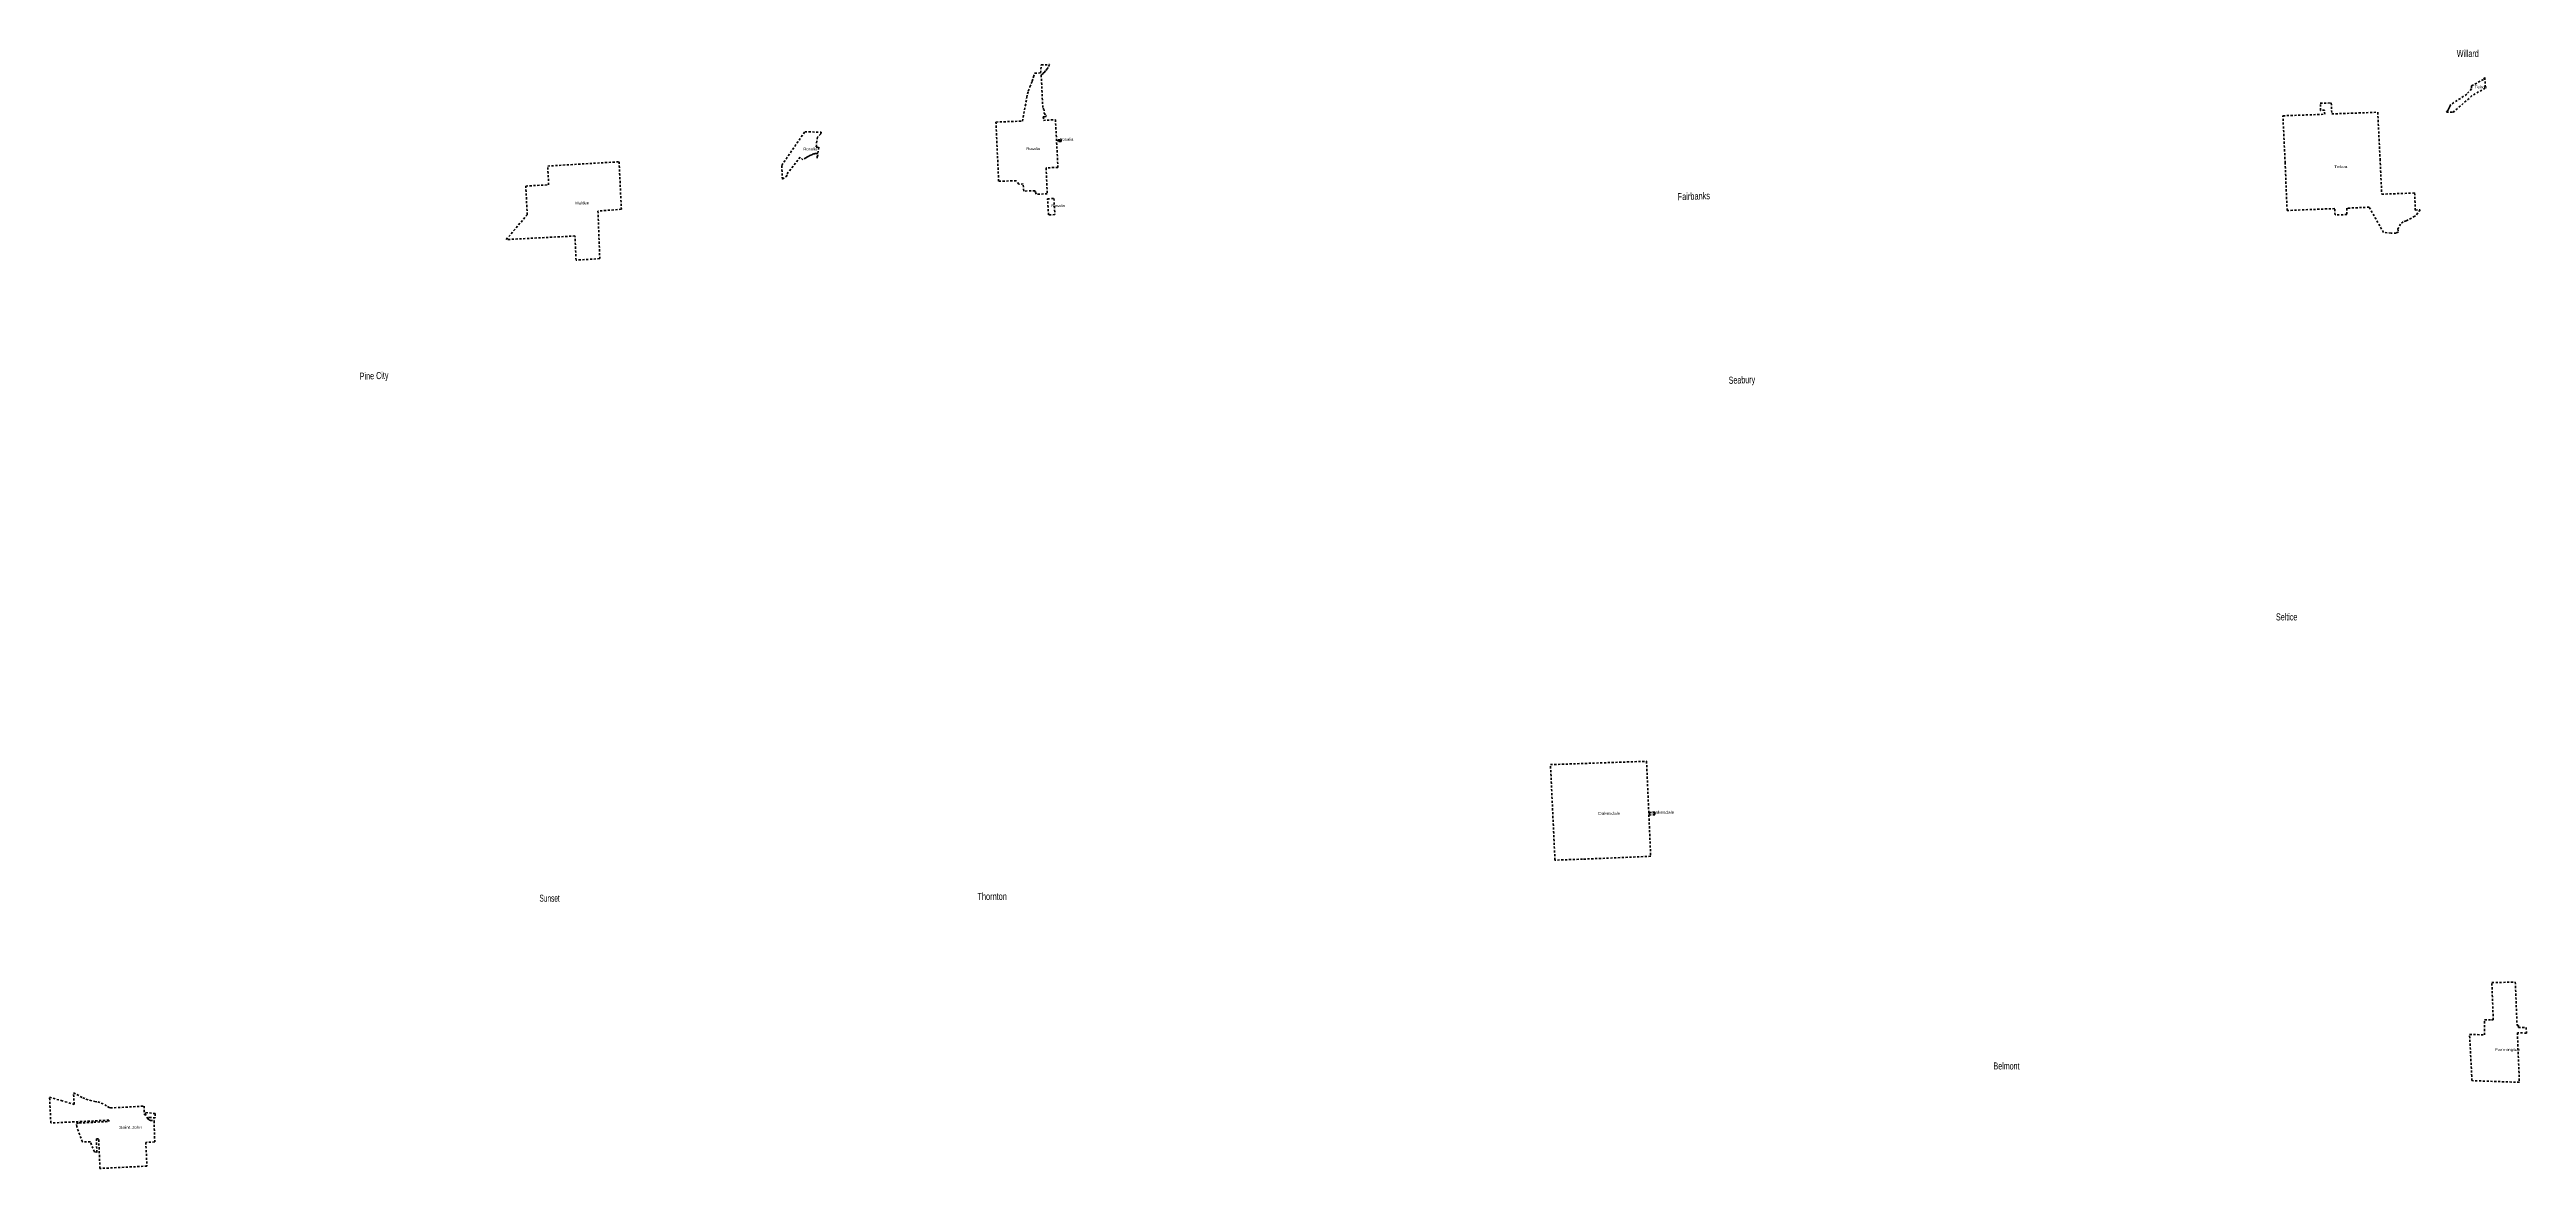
# Model space of a CAD drawing. Header units: feet. Extents: x -903180 to 1023491, y -707744 to 564635.
# Drawn here: x 851256 to 991095, y -136271 to -73095 of the extents above; entities that cross this region are included whole.
import ezdxf

# ---------------------------------------------------------------- set-up
doc = ezdxf.new("R2010")
doc.units = ezdxf.units.FT
doc.header["$LTSCALE"] = 80
doc.linetypes.add('SHORT_DASHED', pattern=[2.7, 1.5, -1.2])
doc.layers.add('13', color=7, linetype='SHORT_DASHED', lineweight=40)
doc.layers.add('16', color=7, linetype='Continuous')
doc.layers.add('36', color=7, linetype='Continuous')

msp = doc.modelspace()

# ---------------------------------------------------------------- linework, layer by layer
at = {"layer": '13'}
for points in [[(907246.06, -73958.3), (907713.55, -73948.01), (907629.36, -74102.88), (907569.94, -74191.18), (907486.42, -74296.46), (907393.4, -74395.63), (907347.91, -74441.14), (907241.64, -74530.8), (907335.14, -76434.99), (907395.22, -76437.37), (907407.43, -76695.37), (907504.96, -76816.71), (907516.74, -76872.54), (907448.03, -76890.12), (907358.41, -76894.34), (907367.75, -77094.55), (907578.56, -77082.09), (908046.56, -77055.73), (908186.31, -79746.33), (907516.05, -79779.93), (907588.12, -81236.72), (906967.09, -81264.96), (906919.32, -81136.65), (906891.2, -81069.57), (906254.25, -81084.72), (906229.15, -80685.62), (905970.74, -80692.01), (905832.78, -80505.15), (904838.81, -80530.25), (904687.73, -77189.23), (906190.91, -77137.48), (906435.07, -75781.81), (906470.27, -75593.34), (906514.4, -75443.57), (906605.63, -75208.98), (906725.11, -74889.57), (906804.44, -74636.62), (906868.9, -74424.34), (907211.43, -74418.05)], [(977344.96, -76835.71), (979704.88, -76749.42), (979694.17, -76520.53), (979474.31, -76528.67), (979455.65, -76130.09), (980075.26, -76107.14), (980104.5, -76731.82), (982700.1, -76635.45), (982828.9, -79280.31), (982924.79, -81263.92), (984781.53, -81194.76), (984818.39, -82155.57), (985088.17, -82144.79), (984832.38, -82505.63), (984792.42, -82507.28), (984311.44, -82766.78), (984130.04, -82822.49), (983990.57, -82948.21), (983831.61, -83223.59), (983873.72, -83394.48), (983737.49, -83454.83), (983451.49, -83454.35), (983027.57, -83424.1), (982814.67, -83056.26), (982213.06, -81996.76), (980944.9, -82054.11), (980961.76, -82412.7), (980285.58, -82436.01), (980270.58, -82077), (977580.93, -82181.74), (977470.73, -79493.1)], [(893891.95, -77738.22), (894812.2, -77761.01), (894798.41, -77854.53), (894614.41, -78039.9), (894529.99, -78612.46), (894686.53, -78613.29), (894597.2, -79219.12), (894581.76, -78943.12), (894514.04, -78957.86), (894477.49, -78967.63), (894445.83, -78976.52), (894407.78, -78988.04), (894355.22, -79005.07), (894284.64, -79031.61), (894189.27, -79073.44), (894123.69, -79106.5), (894043.1, -79150.08), (893959, -79203.18), (893790.86, -79324.33), (893631.48, -79171.71), (892857.25, -80160.32), (892907.44, -80220.32), (892630.77, -80423.54), (892596.47, -79635.24)], [(908191.28, -78192.76), (908360.86, -78182.72), (908365.98, -78282.59), (908196.27, -78292.63)], [(878144.36, -80803.76), (879433.63, -80733.27), (879381.59, -79672.64), (883411.33, -79433.03), (883539.64, -82116.17), (882219.18, -82215.51), (882320.61, -84901.37), (880979.27, -84985.98), (880921.91, -83622.87), (877039.66, -83824.51), (878225.73, -82420.07)], [(907599.47, -81525.13), (907959.04, -81507.23), (908012.24, -82417.97), (907652.67, -82435.87)], [(935993.91, -113469.9), (941418.23, -113280.27), (941652.33, -118645.18), (937804.2, -118809.68), (936246.79, -118861.21)], [(941580.99, -116176.03), (941880.8, -116164.92), (941887.28, -116304.79), (941587.47, -116315.9)], [(988015.63, -131311.61), (988004.69, -131069.01), (987882.93, -128702.66), (988726.41, -128726.45), (988734.32, -127871.7), (989119.11, -127877.02), (989119.39, -127884.23), (989219.43, -127885.46), (989141.64, -125775.47), (990464.7, -125749.29), (990563.66, -128190.63), (990639.05, -128192.28), (990644.34, -128302.77), (991077.87, -128313.13), (991094.8, -128631.87), (990581.11, -128609.51), (990695.54, -131405.46)], [(856758.2, -136137.49), (854105, -136271.25), (854028.71, -134591.17), (853899.66, -134596.53), (853927.53, -135341.3), (853926.77, -135361.3), (853906.77, -135356.25), (853806.31, -135337.9), (853786.3, -135334.88), (853560.41, -134761.21), (853111.76, -134772.21), (852788.57, -133902.22), (852778.69, -133712.48), (852935.45, -133703.8), (853758.93, -133663.82), (854609, -133622.57), (854603.53, -133545.11), (851328.49, -133702.49), (851256.49, -132237.77), (851659.15, -132368.99), (851907.16, -132430.14), (852140.12, -132501.85), (852345.67, -132559.6), (852649.07, -132650.67), (852612.12, -131993.45), (853131.62, -132279.35), (853314.96, -132357.98), (853520.06, -132424.19), (853813.13, -132482.3), (853975.26, -132513.66), (854179.22, -132576.33), (854370.61, -132670.71), (854532.98, -132776.4), (854626.35, -132826.82), (854690.5, -132855.12), (856589.86, -132752.43), (856613.12, -133236.74), (856689, -133262.18), (856681.9, -133106.28), (857215.19, -133174.27), (857223.88, -133417.19), (856964.67, -133395.43), (856751.67, -133378.1), (856790.81, -133424.48), (856875.49, -133529.48), (856891.62, -133549.48), (856911.62, -133551.64), (856951.49, -133554.89), (857136.57, -133570.42), (857156.57, -133571.71), (857157.24, -133591.71), (857196.88, -134771.22), (856688.69, -134798.83)]]:
    msp.add_lwpolyline(points, close=True, dxfattribs=at)
for points in [[(987991.84, -75151.8), (987991.84, -75313.8), (987728.1, -75617.2)], [(987991.84, -75151.8), (988684.54, -74767.83), (988746.25, -74682.89), (988772.44, -75277.31)], [(988772.44, -75277.31), (987997.52, -75706.85), (987997.42, -75728.85)], [(987728.1, -75617.2), (986808.82, -76214.18), (986781.57, -76279.77), (986752.85, -76340.65), (986732.57, -76389.69), (986688.64, -76462.4), (986648.08, -76528.36), (986578.9, -76631.1), (986948.38, -76640.77), (987997.42, -75728.85)]]:
    msp.add_lwpolyline(points, dxfattribs=at)

# ---------------------------------------------------------------- texts
at = {"layer": '16'}
for s, width, p in [('Willard', 0.7, (987158.8, -73516.23)), ('Seltice', 0.6, (976956.87, -105329.79)), ('Sunset', 0.55, (878915.28, -121211.73)), ('Thornton', 0.65, (903641.64, -121110.89)), ('Belmont', 0.6, (961004.88, -130683.1))]:
    msp.add_text(s, height=400, dxfattribs=dict(at, width=width)).set_placement(p)
for s, width, p in [('Fairbanks', 0.65, (943181.12, -81602.62)), ('Pine City', 0.7, (868772.03, -91739.51)), ('Seabury', 0.6, (946062.11, -91972.17))]:
    msp.add_text(s, height=400, rotation=1.892, dxfattribs=dict(at, width=width)).set_placement(p)
at = {"layer": '36', "width": 1.25}
msp.add_text('Tekoa', height=157.5, rotation=359, dxfattribs=at).set_placement((988156.47, -75280.28))
at = {"layer": '36'}
for s, width, p in [('Rosalia', 1.1, (908280.92, -78239.79)), ('Rosalia', 1.1, (893816.51, -78790.8)), ('Rosalia', 1.1, (906395.65, -78768.14)), ('Tekoa', 1.25, (980245.56, -79783.5)), ('Malden', 1.15, (880931.33, -81836.73)), ('Rosalia', 1.1, (907806.75, -81992.54)), ('Oakesdale', 1.25, (938676.09, -116297.86)), ('Oakesdale', 1.25, (941721.14, -116243.22)), ('Farmington', 1.35, (989315.26, -129639.38)), ('Saint John', 1.3, (855188.04, -134027.44))]:
    msp.add_text(s, height=157.5, dxfattribs=dict(at, width=width)).set_placement(p)

doc.saveas('drawing.dxf')
